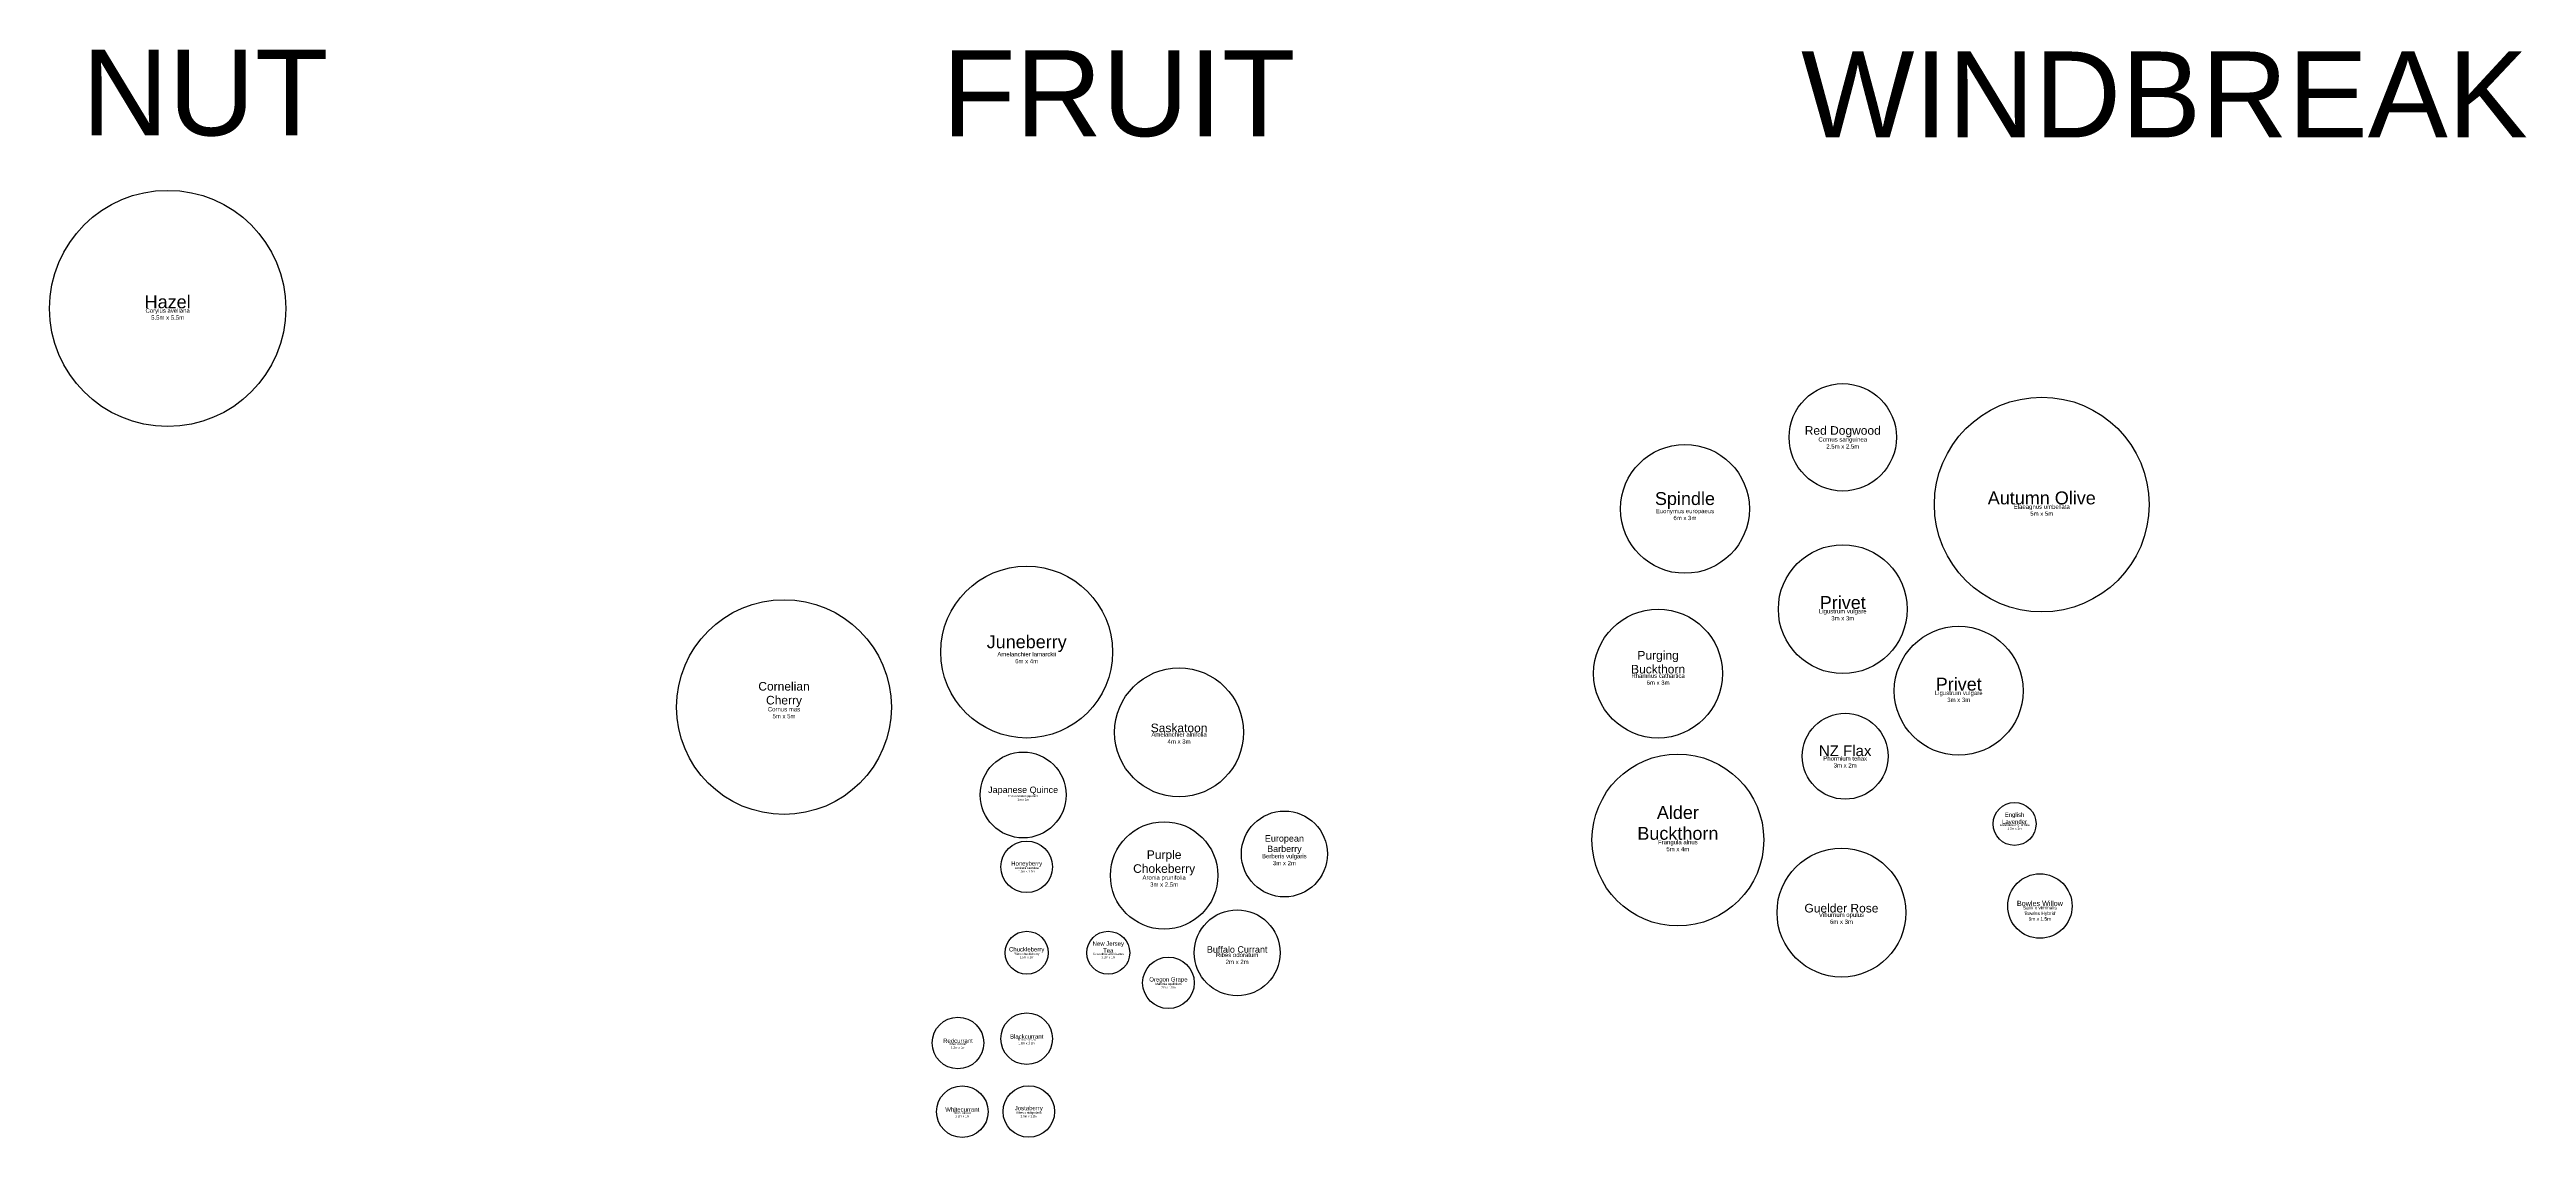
# Model space of a CAD drawing. Header units: metres. Extents: x 39.2 to 96.9, y 26.7 to 52.
import ezdxf

# ---------------------------------------------------------------- set-up
doc = ezdxf.new("R2010")
doc.units = ezdxf.units.M
doc.layers.get('0').update_dxf_attribs({"lineweight": 25, "true_color": 0xffffff})
for name, color, linetype, lineweight, true_color in [('Labels', 6, 'Continuous', 25, 0xff00ff), ('Plant - Shrub', 3, 'Continuous', 25, 0x00ff00), ('Plant - Tree', 3, 'Continuous', 25, 0x00ff00), ('Plant label', 30, 'Continuous', 25, 0xff7f00)]:
    doc.layers.add(name, color=color, linetype=linetype, lineweight=lineweight, true_color=true_color)
doc.styles.add('textstyle11', font='')
doc.styles.add('textstyle12', font='')
doc.styles.add('textstyle13', font='')
doc.styles.add('textstyle14', font='')
doc.styles.add('textstyle15', font='')
doc.styles.add('textstyle16', font='')
doc.styles.add('textstyle17', font='')
doc.styles.add('textstyle18', font='')
doc.styles.add('textstyle19', font='')
doc.styles.add('textstyle20', font='')
doc.styles.add('textstyle21', font='')
doc.styles.add('textstyle22', font='')
doc.styles.add('textstyle23', font='')
doc.styles.add('textstyle24', font='')
doc.styles.add('textstyle25', font='')
doc.styles.add('textstyle26', font='')
doc.styles.add('textstyle27', font='')
doc.styles.add('textstyle28', font='')
doc.styles.add('textstyle29', font='')
doc.styles.add('textstyle30', font='')
doc.styles.add('textstyle31', font='')
doc.styles.add('textstyle32', font='')
doc.styles.add('textstyle33', font='')
doc.styles.add('textstyle34', font='')
doc.styles.add('textstyle35', font='')
doc.styles.add('textstyle36', font='')
doc.styles.add('textstyle37', font='')
doc.styles.add('textstyle38', font='')
doc.styles.add('textstyle39', font='')
doc.styles.add('textstyle40', font='')
doc.styles.add('textstyle41', font='')
doc.styles.add('textstyle42', font='')
doc.styles.add('textstyle43', font='')
doc.styles.add('textstyle44', font='')
doc.styles.add('textstyle45', font='')
doc.styles.add('textstyle46', font='')
doc.styles.add('textstyle47', font='')
doc.styles.add('textstyle48', font='')
doc.styles.add('textstyle49', font='')
doc.styles.add('textstyle50', font='')
doc.styles.add('textstyle51', font='')
doc.styles.add('textstyle52', font='')
doc.styles.add('textstyle53', font='')
doc.styles.add('textstyle54', font='')
doc.styles.add('textstyle55', font='')
doc.styles.add('textstyle56', font='')
doc.styles.add('textstyle57', font='')
doc.styles.add('textstyle58', font='')
doc.styles.add('textstyle61', font='')
doc.styles.add('textstyle62', font='')
doc.styles.add('textstyle63', font='')
doc.styles.add('textstyle64', font='')
doc.styles.add('textstyle65', font='')
doc.styles.add('textstyle66', font='')
doc.styles.add('textstyle67', font='')
doc.styles.get('textstyle11').set_extended_font_data('Arial')
doc.styles.get('textstyle12').set_extended_font_data('Arial')
doc.styles.get('textstyle13').set_extended_font_data('Arial')
doc.styles.get('textstyle14').set_extended_font_data('Arial')
doc.styles.get('textstyle15').set_extended_font_data('Arial')
doc.styles.get('textstyle16').set_extended_font_data('Arial')
doc.styles.get('textstyle17').set_extended_font_data('Arial')
doc.styles.get('textstyle18').set_extended_font_data('Arial')
doc.styles.get('textstyle19').set_extended_font_data('Arial')
doc.styles.get('textstyle20').set_extended_font_data('Arial')
doc.styles.get('textstyle21').set_extended_font_data('Arial')
doc.styles.get('textstyle22').set_extended_font_data('Arial')
doc.styles.get('textstyle23').set_extended_font_data('Arial')
doc.styles.get('textstyle24').set_extended_font_data('Arial')
doc.styles.get('textstyle25').set_extended_font_data('Arial')
doc.styles.get('textstyle26').set_extended_font_data('Arial')
doc.styles.get('textstyle27').set_extended_font_data('Arial')
doc.styles.get('textstyle28').set_extended_font_data('Arial')
doc.styles.get('textstyle29').set_extended_font_data('Arial')
doc.styles.get('textstyle30').set_extended_font_data('Arial')
doc.styles.get('textstyle31').set_extended_font_data('Arial')
doc.styles.get('textstyle32').set_extended_font_data('Arial')
doc.styles.get('textstyle33').set_extended_font_data('Arial')
doc.styles.get('textstyle34').set_extended_font_data('Arial')
doc.styles.get('textstyle35').set_extended_font_data('Arial')
doc.styles.get('textstyle36').set_extended_font_data('Arial')
doc.styles.get('textstyle37').set_extended_font_data('Arial')
doc.styles.get('textstyle38').set_extended_font_data('Arial')
doc.styles.get('textstyle39').set_extended_font_data('Arial')
doc.styles.get('textstyle40').set_extended_font_data('Arial')
doc.styles.get('textstyle41').set_extended_font_data('Arial')
doc.styles.get('textstyle42').set_extended_font_data('Arial')
doc.styles.get('textstyle43').set_extended_font_data('Arial')
doc.styles.get('textstyle44').set_extended_font_data('Arial')
doc.styles.get('textstyle45').set_extended_font_data('Arial')
doc.styles.get('textstyle46').set_extended_font_data('Arial')
doc.styles.get('textstyle47').set_extended_font_data('Arial')
doc.styles.get('textstyle48').set_extended_font_data('Arial')
doc.styles.get('textstyle49').set_extended_font_data('Arial')
doc.styles.get('textstyle50').set_extended_font_data('Arial')
doc.styles.get('textstyle51').set_extended_font_data('Arial')
doc.styles.get('textstyle52').set_extended_font_data('Arial')
doc.styles.get('textstyle53').set_extended_font_data('Arial')
doc.styles.get('textstyle54').set_extended_font_data('Arial')
doc.styles.get('textstyle55').set_extended_font_data('Arial')
doc.styles.get('textstyle56').set_extended_font_data('Arial')
doc.styles.get('textstyle57').set_extended_font_data('Arial')
doc.styles.get('textstyle58').set_extended_font_data('Arial')
doc.styles.get('textstyle61').set_extended_font_data('Arial')
doc.styles.get('textstyle62').set_extended_font_data('Arial')
doc.styles.get('textstyle63').set_extended_font_data('Arial')
doc.styles.get('textstyle64').set_extended_font_data('Arial')
doc.styles.get('textstyle65').set_extended_font_data('Arial')
doc.styles.get('textstyle66').set_extended_font_data('Arial')
doc.styles.get('textstyle67').set_extended_font_data('Arial')

# ---------------------------------------------------------------- blocks, each defined once
blk = doc.blocks.new('Shrub - Amelanchier lamarckii')
at = {"layer": 'Plant - Shrub'}
blk.add_circle((0, 0), 2, dxfattribs=at)
at = {"layer": 'Plant - Shrub', "insert": (0, 0), "char_height": 0.3, "attachment_point": 8, "line_spacing_factor": 0.971628, "style": 'textstyle14'}
blk.add_mtext('\\c32767;Juneberry', dxfattribs=at)
at = {"layer": 'Plant label', "insert": (0, 0), "char_height": 0.1, "attachment_point": 2, "line_spacing_factor": 0.971628, "style": 'textstyle13'}
blk.add_mtext('\\c32767;Amelanchier lamarckii\\P6m x 4m', dxfattribs=at)
blk = doc.blocks.new('Shrub - Amelanchier alnifolia')
at = {"layer": 'Plant - Shrub'}
blk.add_circle((0, 0), 1.5, dxfattribs=at)
at = {"layer": 'Plant - Shrub', "insert": (0, 0), "char_height": 0.2, "attachment_point": 8, "line_spacing_factor": 0.971628, "style": 'textstyle12'}
blk.add_mtext('\\c32767;Saskatoon', dxfattribs=at)
at = {"layer": 'Plant label', "insert": (0, 0), "char_height": 0.1, "attachment_point": 2, "line_spacing_factor": 0.971628, "style": 'textstyle11'}
blk.add_mtext('\\c32767;Amelanchier alnifolia\\P4m x 3m', dxfattribs=at)
blk = doc.blocks.new('Shrub - Aronia prunifolia')
at = {"layer": 'Plant - Shrub'}
blk.add_circle((0, 0), 1.25, dxfattribs=at)
at = {"layer": 'Plant - Shrub', "insert": (0, 0), "char_height": 0.2, "attachment_point": 8, "line_spacing_factor": 0.971628, "style": 'textstyle16'}
blk.add_mtext('\\c32767;Purple \\PChokeberry', dxfattribs=at)
at = {"layer": 'Plant label', "insert": (0, 0), "char_height": 0.1, "attachment_point": 2, "line_spacing_factor": 0.971628, "style": 'textstyle15'}
blk.add_mtext('\\c32767;Aronia prunifolia\\P3m x 2.5m', dxfattribs=at)
blk = doc.blocks.new('Shrub - Cornus mas')
at = {"layer": 'Plant - Shrub'}
blk.add_circle((0, 0), 2.5, dxfattribs=at)
at = {"layer": 'Plant - Shrub', "insert": (0, 0), "char_height": 0.2, "attachment_point": 8, "line_spacing_factor": 0.971628, "style": 'textstyle24'}
blk.add_mtext('\\c32767;Cornelian\\PCherry', dxfattribs=at)
at = {"layer": 'Plant label', "insert": (0, 0), "char_height": 0.1, "attachment_point": 2, "line_spacing_factor": 0.971628, "style": 'textstyle23'}
blk.add_mtext('\\c32767;Cornus mas\\P5m x 5m', dxfattribs=at)
blk = doc.blocks.new('Shrub - Ribes odoratum')
at = {"layer": 'Plant - Shrub'}
blk.add_circle((0, 0), 1, dxfattribs=at)
at = {"layer": 'Plant - Shrub', "insert": (0, 0), "char_height": 0.15, "attachment_point": 8, "line_spacing_factor": 0.971628, "style": 'textstyle52'}
blk.add_mtext('\\c32767;Buffalo Currant', dxfattribs=at)
at = {"layer": 'Plant label', "insert": (0, 0), "char_height": 0.1, "attachment_point": 2, "line_spacing_factor": 0.971628, "style": 'textstyle51'}
blk.add_mtext('\\c32767;Ribes odoratum\\P2m x 2m', dxfattribs=at)
blk = doc.blocks.new('Shrub - Viburnum opulus')
at = {"layer": 'Plant - Shrub'}
blk.add_circle((0, 0), 1.5, dxfattribs=at)
at = {"layer": 'Plant - Shrub', "insert": (0, 0), "char_height": 0.2, "attachment_point": 8, "line_spacing_factor": 0.971628, "style": 'textstyle64'}
blk.add_mtext('\\c32767;Guelder Rose', dxfattribs=at)
at = {"layer": 'Plant label', "insert": (0, 0), "char_height": 0.1, "attachment_point": 2, "line_spacing_factor": 0.971628, "style": 'textstyle63'}
blk.add_mtext('\\c32767;Viburnum opulus\\P6m x 3m', dxfattribs=at)
blk = doc.blocks.new('Shrub - Berberis vulgaris')
at = {"layer": 'Plant - Shrub'}
blk.add_circle((0, 0), 1, dxfattribs=at)
at = {"layer": 'Plant - Shrub', "insert": (0, 0), "char_height": 0.15, "attachment_point": 8, "line_spacing_factor": 0.971628, "style": 'textstyle18'}
blk.add_mtext('\\c32767;European\\PBarberry', dxfattribs=at)
at = {"layer": 'Plant label', "insert": (0, 0), "char_height": 0.1, "attachment_point": 2, "line_spacing_factor": 0.971628, "style": 'textstyle17'}
blk.add_mtext('\\c32767;Berberis vulgaris\\P3m x 2m', dxfattribs=at)
blk = doc.blocks.new("Shrub - Salix x viminalis 'Bowles Hybrid'")
at = {"layer": 'Plant - Tree'}
blk.add_circle((0, 0), 0.75, dxfattribs=at)
at = {"layer": 'Plant - Tree', "insert": (0, 0), "char_height": 0.12, "attachment_point": 8, "line_spacing_factor": 0.971628, "style": 'textstyle62'}
blk.add_mtext('\\c32767;Bowles Willow', dxfattribs=at)
at = {"layer": 'Plant label', "insert": (0, 0), "char_height": 0.08, "attachment_point": 2, "line_spacing_factor": 0.971628, "style": 'textstyle61'}
blk.add_mtext("\\c32767;Salix x viminalis \\P'Bowles Hybrid'\\P9m x 1.5m", dxfattribs=at)
blk = doc.blocks.new('Shrub - Cornus sericea')
at = {"layer": 'Plant - Shrub'}
blk.add_circle((0, 0), 1.25, dxfattribs=at)
at = {"layer": 'Plant - Shrub', "insert": (0, 0), "char_height": 0.2, "attachment_point": 8, "line_spacing_factor": 0.971628, "style": 'textstyle26'}
blk.add_mtext('\\c32767;Red Dogwood', dxfattribs=at)
at = {"layer": 'Plant label', "insert": (0, 0), "char_height": 0.1, "attachment_point": 2, "line_spacing_factor": 0.971628, "style": 'textstyle25'}
blk.add_mtext('\\c32767;Cornus sanguinea\\P2.5m x 2.5m', dxfattribs=at)
blk = doc.blocks.new('Shrub - Ligustrum vulgare')
at = {"layer": 'Plant - Shrub'}
blk.add_circle((0, 0), 1.5, dxfattribs=at)
at = {"layer": 'Plant - Shrub', "insert": (0, 0), "char_height": 0.3, "attachment_point": 8, "line_spacing_factor": 0.971628, "style": 'textstyle38'}
blk.add_mtext('\\c32767;Privet', dxfattribs=at)
at = {"layer": 'Plant label', "insert": (0, 0), "char_height": 0.1, "attachment_point": 2, "line_spacing_factor": 0.971628, "style": 'textstyle37'}
blk.add_mtext('\\c32767;Ligustrum vulgare\\P3m x 3m', dxfattribs=at)
blk = doc.blocks.new('Shrub - Rhamnus cathartica')
at = {"layer": 'Plant - Shrub'}
blk.add_circle((0, 0), 1.5, dxfattribs=at)
at = {"layer": 'Plant - Shrub', "insert": (0, 0), "char_height": 0.2, "attachment_point": 8, "line_spacing_factor": 0.971628, "style": 'textstyle46'}
blk.add_mtext('\\c32767;Purging\\PBuckthorn', dxfattribs=at)
at = {"layer": 'Plant label', "insert": (0, 0), "char_height": 0.1, "attachment_point": 2, "line_spacing_factor": 0.971628, "style": 'textstyle45'}
blk.add_mtext('\\c32767;Rhamnus cathartica\\P6m x 3m', dxfattribs=at)
blk = doc.blocks.new('Shrub - Frangula alnus')
at = {"layer": 'Plant - Shrub'}
blk.add_circle((0, 0), 2, dxfattribs=at)
at = {"layer": 'Plant - Shrub', "insert": (0, 0), "char_height": 0.3, "attachment_point": 8, "line_spacing_factor": 0.971628, "style": 'textstyle34'}
blk.add_mtext('\\c32767;Alder\\PBuckthorn', dxfattribs=at)
at = {"layer": 'Plant label', "insert": (0, 0), "char_height": 0.1, "attachment_point": 2, "line_spacing_factor": 0.971628, "style": 'textstyle33'}
blk.add_mtext('\\c32767;Frangula alnus\\P5m x 4m', dxfattribs=at)
blk = doc.blocks.new('Shrub - Euonymus europaeus')
at = {"layer": 'Plant - Shrub'}
blk.add_circle((0, 0), 1.5, dxfattribs=at)
at = {"layer": 'Plant - Shrub', "insert": (0, 0), "char_height": 0.3, "attachment_point": 8, "line_spacing_factor": 0.971628, "style": 'textstyle32'}
blk.add_mtext('\\c32767;Spindle', dxfattribs=at)
at = {"layer": 'Plant label', "insert": (0, 0), "char_height": 0.1, "attachment_point": 2, "line_spacing_factor": 0.971628, "style": 'textstyle31'}
blk.add_mtext('\\c32767;Euonymus europaeus\\P6m x 3m', dxfattribs=at)
blk = doc.blocks.new('Shrub - Ribes chuckleberry')
at = {"layer": 'Plant - Shrub'}
blk.add_circle((0, 0), 0.5, dxfattribs=at)
at = {"layer": 'Plant - Shrub', "insert": (0, 0), "char_height": 0.1, "attachment_point": 8, "line_spacing_factor": 0.971628, "style": 'textstyle48'}
blk.add_mtext('\\c32767;Chuckleberry', dxfattribs=at)
at = {"layer": 'Plant label', "insert": (0, 0), "char_height": 0.05, "attachment_point": 2, "line_spacing_factor": 0.971628, "style": 'textstyle47'}
blk.add_mtext('\\c32767;Ribes chuckleberry\\P1.5m x 1m', dxfattribs=at)
blk = doc.blocks.new('Shrub - Lonicera caerula')
at = {"layer": 'Plant - Shrub'}
blk.add_circle((0, 0), 0.6, dxfattribs=at)
at = {"layer": 'Plant - Shrub', "insert": (0, 0), "char_height": 0.1, "attachment_point": 8, "line_spacing_factor": 0.971628, "style": 'textstyle40'}
blk.add_mtext('\\c32767;Honeyberry', dxfattribs=at)
at = {"layer": 'Plant label', "insert": (0, 0), "char_height": 0.05, "attachment_point": 2, "line_spacing_factor": 0.971628, "style": 'textstyle39'}
blk.add_mtext('\\c32767;Lonicera caerulea\\P1.5m x 1.2m', dxfattribs=at)
blk = doc.blocks.new('Shrub - Lavandula angustifolia')
at = {"layer": 'Plant - Shrub'}
blk.add_circle((0, 0), 0.5, dxfattribs=at)
at = {"layer": 'Plant - Shrub', "insert": (0, 0), "char_height": 0.1, "attachment_point": 8, "line_spacing_factor": 0.971628, "style": 'textstyle36'}
blk.add_mtext('\\c32767;English\\PLavender', dxfattribs=at)
at = {"layer": 'Plant label', "insert": (0, 0), "char_height": 0.05, "attachment_point": 2, "line_spacing_factor": 0.971628, "style": 'textstyle35'}
blk.add_mtext('\\c32767;Lavandula angustifolia\\P1.2m x 1m', dxfattribs=at)
blk = doc.blocks.new('Shrub - Mahonia aquifolium')
at = {"layer": 'Plant - Shrub'}
blk.add_circle((0, 0), 0.6, dxfattribs=at)
at = {"layer": 'Plant - Shrub', "insert": (0, 0), "char_height": 0.1, "attachment_point": 8, "line_spacing_factor": 0.971628, "style": 'textstyle42'}
blk.add_mtext('\\c32767;Oregon Grape', dxfattribs=at)
at = {"layer": 'Plant label', "insert": (0, 0), "char_height": 0.05, "attachment_point": 2, "line_spacing_factor": 0.971628, "style": 'textstyle41'}
blk.add_mtext('\\c32767;Mahonia aquifolium\\P2m x 1.5m', dxfattribs=at)
blk = doc.blocks.new('Shrub - Ceanothus americanus')
at = {"layer": 'Plant - Shrub'}
blk.add_circle((0, 0), 0.5, dxfattribs=at)
at = {"layer": 'Plant - Shrub', "insert": (0, 0), "char_height": 0.1, "attachment_point": 8, "line_spacing_factor": 0.971628, "style": 'textstyle20'}
blk.add_mtext('\\c32767;New Jersey\\PTea', dxfattribs=at)
at = {"layer": 'Plant label', "insert": (0, 0), "char_height": 0.05, "attachment_point": 2, "line_spacing_factor": 0.971628, "style": 'textstyle19'}
blk.add_mtext('\\c32767;Ceanothus americanus\\P1.2m x 1m', dxfattribs=at)
blk = doc.blocks.new('Shrub - Elaeagnus umbellata')
at = {"layer": 'Plant - Shrub'}
blk.add_circle((0, 0), 2.5, dxfattribs=at)
at = {"layer": 'Plant - Shrub', "insert": (0, 0), "char_height": 0.3, "attachment_point": 8, "line_spacing_factor": 0.971628, "style": 'textstyle30'}
blk.add_mtext('\\c32767;Autumn Olive', dxfattribs=at)
at = {"layer": 'Plant label', "insert": (0, 0), "char_height": 0.1, "attachment_point": 2, "line_spacing_factor": 0.971628, "style": 'textstyle29'}
blk.add_mtext('\\c32767;Elaeagnus umbellata\\P5m x 5m', dxfattribs=at)
blk = doc.blocks.new('Shrub - Chaenomeles japonica')
at = {"layer": 'Plant - Shrub'}
blk.add_circle((0, 0), 1, dxfattribs=at)
at = {"layer": 'Plant - Shrub', "insert": (0, 0), "char_height": 0.15, "attachment_point": 8, "line_spacing_factor": 0.971628, "style": 'textstyle22'}
blk.add_mtext('\\c32767;Japanese Quince', dxfattribs=at)
at = {"layer": 'Plant label', "insert": (0, 0), "char_height": 0.05, "attachment_point": 2, "line_spacing_factor": 0.971628, "style": 'textstyle21'}
blk.add_mtext('\\c32767;Chaenomeles japonica\\P1m x 2m', dxfattribs=at)
blk = doc.blocks.new('Shrub - Ribes x nidigrolaria')
at = {"layer": 'Plant - Shrub'}
blk.add_circle((0, 0), 0.6, dxfattribs=at)
at = {"layer": 'Plant - Shrub', "insert": (0, 0), "char_height": 0.1, "attachment_point": 8, "line_spacing_factor": 0.971628, "style": 'textstyle58'}
blk.add_mtext('\\c32767;Jostaberry', dxfattribs=at)
at = {"layer": 'Plant label', "insert": (0, 0), "char_height": 0.05, "attachment_point": 2, "line_spacing_factor": 0.971628, "style": 'textstyle57'}
blk.add_mtext('\\c32767;Ribes x nidigrolaria\\P1.8m x 1.2m', dxfattribs=at)
blk = doc.blocks.new('Shrub - Ribes rubrum')
at = {"layer": 'Plant - Shrub', "lineweight": -2}
blk.add_circle((0, 0), 0.6, dxfattribs=at)
at = {"layer": 'Plant - Shrub', "insert": (0, 0), "char_height": 0.1, "attachment_point": 8, "line_spacing_factor": 0.971628, "style": 'textstyle54'}
blk.add_mtext('\\c32767;Redcurrant', dxfattribs=at)
at = {"layer": 'Plant label', "insert": (0, 0), "char_height": 0.05, "attachment_point": 2, "line_spacing_factor": 0.971628, "style": 'textstyle53'}
blk.add_mtext('\\c32767;Ribes rubrum\\P1.2m x 1m', dxfattribs=at)
blk = doc.blocks.new('Shrub - Ribes rubrum Whitecurrant')
at = {"layer": 'Plant - Shrub', "lineweight": -2}
blk.add_circle((0, 0), 0.6, dxfattribs=at)
at = {"layer": 'Plant - Shrub', "color": 30, "true_color": 0xff7f00, "insert": (0, 0), "char_height": 0.1, "attachment_point": 8, "line_spacing_factor": 0.971628, "style": 'textstyle56'}
blk.add_mtext('Whitecurrant', dxfattribs=at)
at = {"layer": 'Plant label', "insert": (0, 0), "char_height": 0.05, "attachment_point": 2, "line_spacing_factor": 0.971628, "style": 'textstyle55'}
blk.add_mtext('\\c32767;Ribes rubrum\\P1.2m x 1m', dxfattribs=at)
blk = doc.blocks.new('Shrub - Phormium tenax')
at = {"layer": 'Plant - Shrub'}
blk.add_circle((0, 0), 1, dxfattribs=at)
at = {"layer": 'Plant - Shrub', "insert": (0, 0), "char_height": 0.25, "attachment_point": 8, "line_spacing_factor": 0.971628, "style": 'textstyle44'}
blk.add_mtext('\\c32767;NZ Flax', dxfattribs=at)
at = {"layer": 'Plant label', "insert": (0, 0), "char_height": 0.1, "attachment_point": 2, "line_spacing_factor": 0.971628, "style": 'textstyle43'}
blk.add_mtext('\\c32767;Phormium tenax\\P3m x 2m', dxfattribs=at)
blk = doc.blocks.new('Shrub - Ribes nigrum')
at = {"layer": 'Plant - Shrub', "lineweight": -2}
blk.add_circle((0, 0), 0.6, dxfattribs=at)
at = {"layer": 'Plant - Shrub', "insert": (0, 0), "char_height": 0.1, "attachment_point": 8, "line_spacing_factor": 0.971628, "style": 'textstyle50'}
blk.add_mtext('\\c32767;Blackcurrant', dxfattribs=at)
at = {"layer": 'Plant label', "insert": (0, 0), "char_height": 0.05, "attachment_point": 2, "line_spacing_factor": 0.971628, "style": 'textstyle49'}
blk.add_mtext('\\c32767;Ribes nigrum\\P1.8m x 1.2m', dxfattribs=at)
blk = doc.blocks.new('Shrub - Corylus avellana')
at = {"layer": 'Plant - Shrub'}
blk.add_circle((0, 0), 2.75, dxfattribs=at)
at = {"layer": 'Plant - Shrub', "insert": (0, 0), "char_height": 0.3, "attachment_point": 8, "line_spacing_factor": 0.971628, "style": 'textstyle28'}
blk.add_mtext('\\c32767;Hazel', dxfattribs=at)
at = {"layer": 'Plant label', "insert": (0, 0), "char_height": 0.1, "attachment_point": 2, "line_spacing_factor": 0.971628, "style": 'textstyle27'}
blk.add_mtext('\\c32767;Corylus avellana\\P5.5m x 5.5m', dxfattribs=at)

msp = doc.modelspace()

# ---------------------------------------------------------------- block references
msp.add_blockref('Shrub - Amelanchier lamarckii', (62, 38))
at = {"layer": 'Labels'}
for name, p in [('Shrub - Corylus avellana', (42, 46)), ('Shrub - Euonymus europaeus', (77.326, 41.334)), ('Shrub - Rhamnus cathartica', (76.7, 37.5)), ('Shrub - Ligustrum vulgare', (83.7, 37.1)), ('Shrub - Frangula alnus', (77.161, 33.626)), ("Shrub - Salix x viminalis 'Bowles Hybrid'", (85.59, 32.088)), ('Shrub - Ribes odoratum', (66.9, 31)), ('Shrub - Ceanothus americanus', (63.9, 31)), ('Shrub - Mahonia aquifolium', (65.3, 30.3))]:
    msp.add_blockref(name, p, dxfattribs=at)
at = {"layer": 'Plant - Shrub'}
for name, p in [('Shrub - Cornus sericea', (81, 43)), ('Shrub - Elaeagnus umbellata', (85.633, 41.435)), ('Shrub - Ligustrum vulgare', (81, 39)), ('Shrub - Cornus mas', (56.35, 36.72)), ('Shrub - Amelanchier alnifolia', (65.548, 36.132)), ('Shrub - Phormium tenax', (81.056, 35.575)), ('Shrub - Chaenomeles japonica', (61.917, 34.674)), ('Shrub - Aronia prunifolia', (65.2, 32.8)), ('Shrub - Berberis vulgaris', (68, 33.3)), ('Shrub - Lavandula angustifolia', (85, 34)), ('Shrub - Lonicera caerula', (62, 33)), ('Shrub - Viburnum opulus', (80.969, 31.935)), ('Shrub - Ribes chuckleberry', (62, 31)), ('Shrub - Ribes rubrum', (60.4, 28.9)), ('Shrub - Ribes nigrum', (62, 29)), ('Shrub - Ribes rubrum Whitecurrant', (60.5, 27.3)), ('Shrub - Ribes x nidigrolaria', (62.049, 27.303))]:
    msp.add_blockref(name, p, dxfattribs=at)

# ---------------------------------------------------------------- texts
at = {"layer": 'Labels', "char_height": 2, "attachment_point": 7, "line_spacing_factor": 0.971628}
for s, insert, style in [('NUT', (40, 50), 'textstyle67'), ('FRUIT', (60.031, 49.983), 'textstyle65'), ('WINDBREAK', (80.031, 49.983), 'textstyle66')]:
    msp.add_mtext(s, dxfattribs=dict(at, insert=insert, style=style))

doc.saveas('drawing.dxf')
